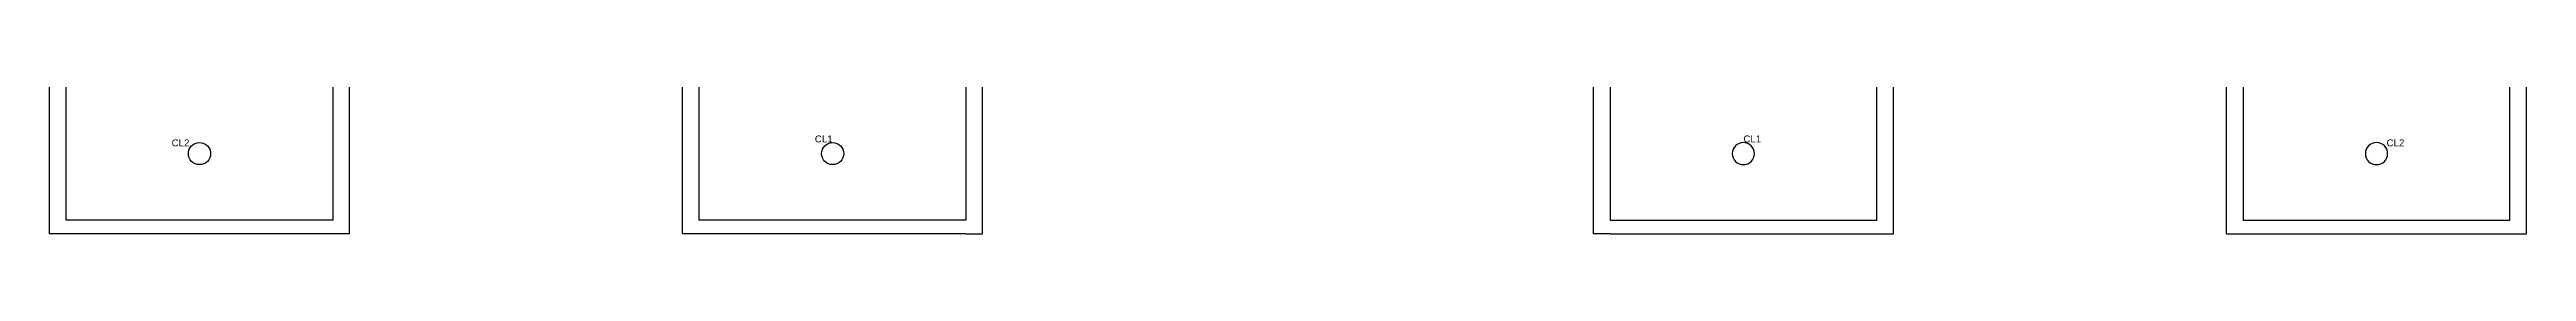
# Model space of a CAD drawing. Header units: inches. Extents: x 61297 to 163996, y 9483 to 32239.
# Drawn here: x 72967 to 73859, y 9518 to 9571 of the extents above; entities that cross this region are included whole.
import ezdxf

# ---------------------------------------------------------------- set-up
doc = ezdxf.new("R2010")
doc.units = ezdxf.units.IN
doc.linetypes.add('HIDDEN', pattern=[9.525, 6.35, -3.175])
doc.layers.add('Light Fans and Socketst', color=170, linetype='Continuous')
doc.layers.add('Main Conduit', color=50, linetype='HIDDEN')
doc.styles.get("Standard").update_dxf_attribs({"font": 'arial.ttf'})

msp = doc.modelspace()

# ---------------------------------------------------------------- texts
at = {"char_height": 2.5}
for s, insert, attachment_point in [('CL1', (73248.76, 9550.865), 9), ('CL1', (73576.76, 9550.865), 7), ('CL2', (73017.14, 9549.447), 9), ('CL2', (73808.379, 9549.447), 7)]:
    msp.add_mtext_dynamic_manual_height_columns(s, width=6.93541, gutter_width=12.5, heights=[0], dxfattribs=dict(at, insert=insert, attachment_point=attachment_point))

# ---------------------------------------------------------------- blocks, each defined once
blk = doc.blocks.new('Light Ceiling')
at = {"layer": 'Light Fans and Socketst'}
blk.add_circle((0, 0), 4, dxfattribs=at)

# ---------------------------------------------------------------- linework, layer by layer
for p, q in [((72966.76, 9517.865), (72966.76, 9570.865)), ((72972.76, 9522.865), (72972.76, 9570.865)), ((73068.76, 9570.865), (73068.76, 9522.865)), ((73074.76, 9517.865), (73074.76, 9570.865)), ((73194.76, 9517.865), (73194.76, 9570.865)), ((73200.76, 9522.865), (73200.76, 9570.865)), ((73296.76, 9570.865), (73296.76, 9522.865)), ((73302.76, 9517.865), (73302.76, 9570.865)), ((73522.76, 9517.865), (73522.76, 9570.865)), ((73528.76, 9570.865), (73528.76, 9522.865)), ((73624.76, 9522.865), (73624.76, 9570.865)), ((73630.76, 9517.865), (73630.76, 9570.865)), ((73750.76, 9517.865), (73750.76, 9570.865)), ((73756.76, 9570.865), (73756.76, 9522.865)), ((73852.76, 9522.865), (73852.76, 9570.865)), ((73858.76, 9517.865), (73858.76, 9570.865)), ((73074.76, 9517.865), (72966.76, 9517.865)), ((73068.76, 9522.865), (72972.76, 9522.865)), ((73200.76, 9517.865), (73194.76, 9517.865)), ((73296.76, 9522.865), (73200.76, 9522.865)), ((73296.76, 9517.865), (73200.76, 9517.865)), ((73296.76, 9517.865), (73302.76, 9517.865)), ((73528.76, 9517.865), (73522.76, 9517.865)), ((73528.76, 9522.865), (73624.76, 9522.865)), ((73528.76, 9517.865), (73624.76, 9517.865)), ((73624.76, 9517.865), (73630.76, 9517.865)), ((73750.76, 9517.865), (73858.76, 9517.865)), ((73756.76, 9522.865), (73852.76, 9522.865))]:
    msp.add_line(p, q)

# ---------------------------------------------------------------- block references
at = {"layer": 'Main Conduit', "rotation": 180}
for p in [(73020.76, 9546.865), (73248.76, 9546.865)]:
    msp.add_blockref('Light Ceiling', p, dxfattribs=at)
at = {"layer": 'Main Conduit', "xscale": -1, "rotation": 180}
for p in [(73576.76, 9546.865), (73804.76, 9546.865)]:
    msp.add_blockref('Light Ceiling', p, dxfattribs=at)

msp.set_redraw_order([(e.dxf.handle, doc.entitydb.next_handle()) for e in msp.query("TEXT MTEXT ATTDEF DIMENSION ARC_DIMENSION")])  # texts and dimensions are drawn at this point

doc.saveas('drawing.dxf')
